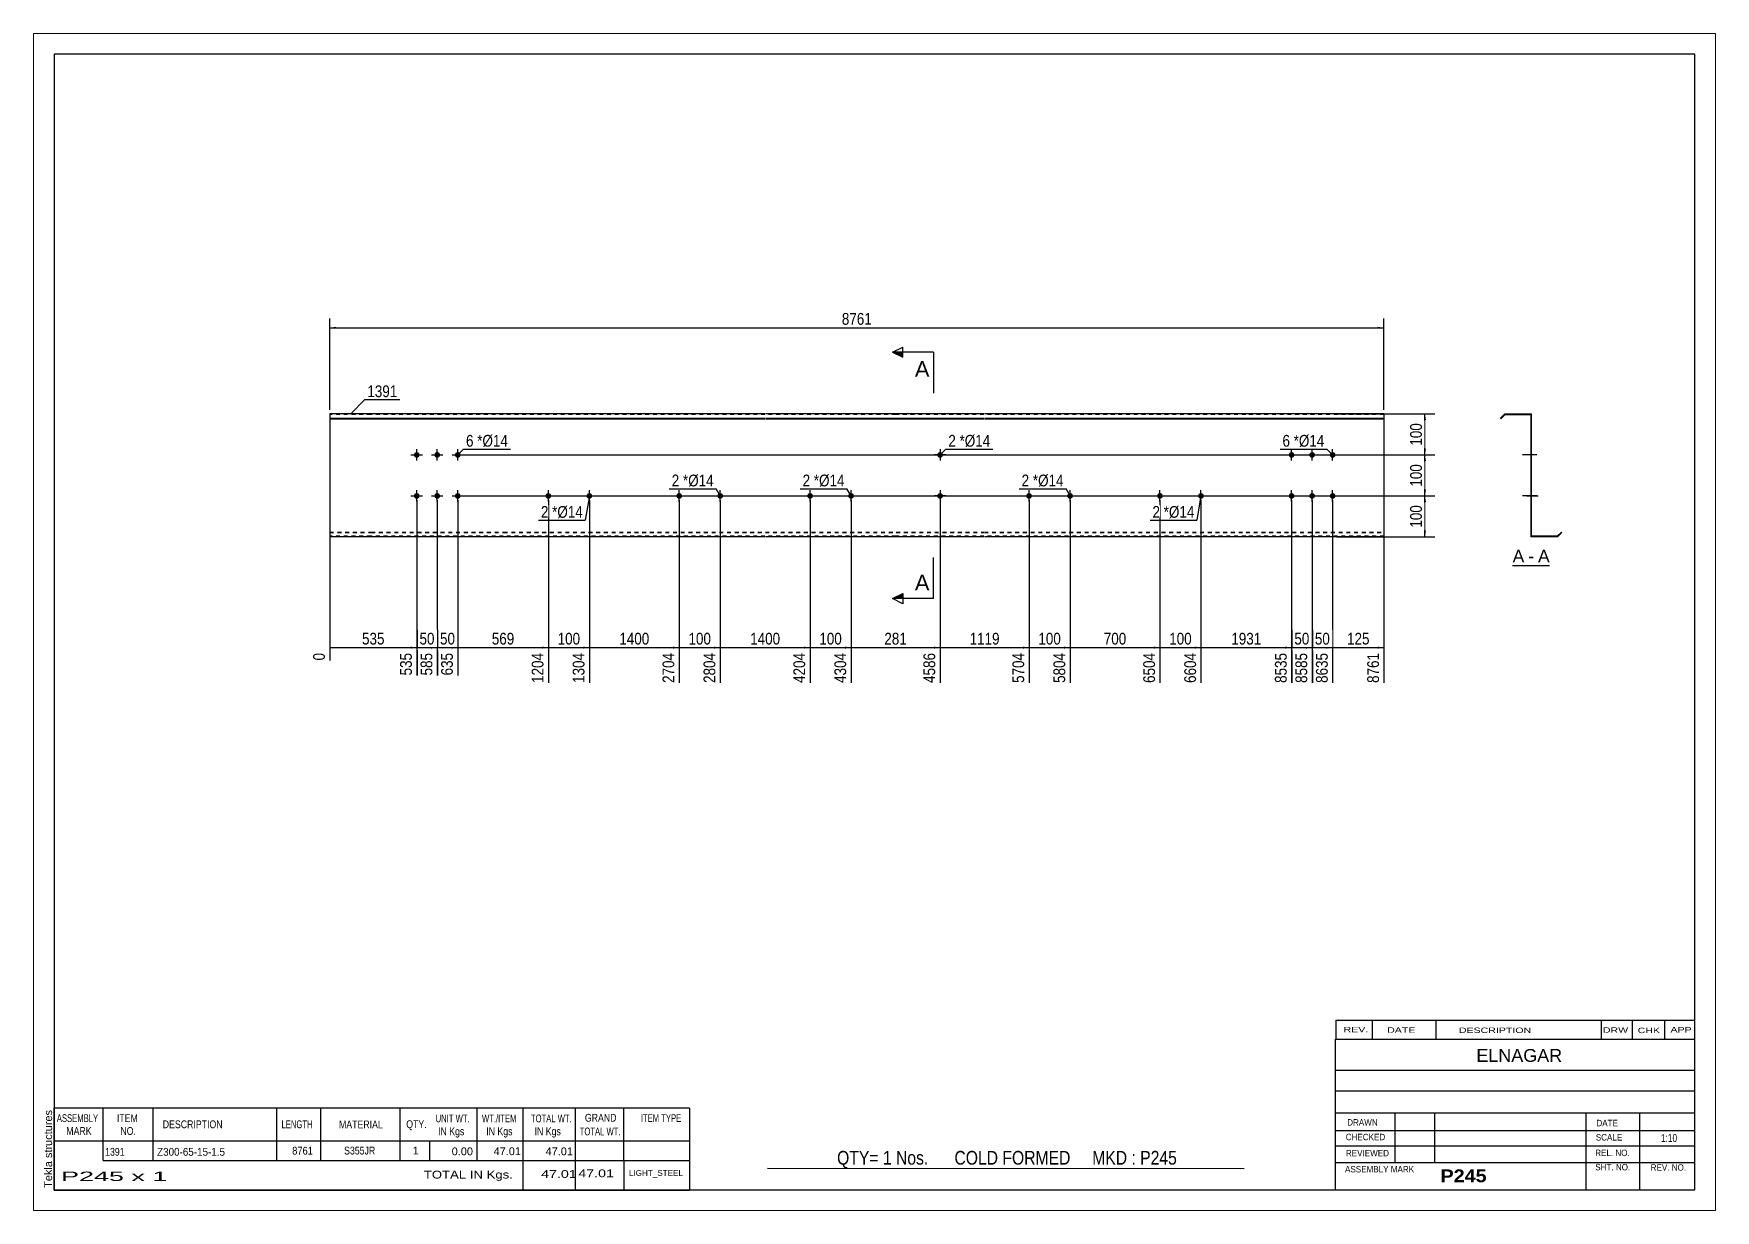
# Paper-space layout 'Layout1' of a CAD drawing. Header units: millimetres. Extents: x 0 to 410, y 0 to 287.
# The model-space entities are those that its viewports show. They can reach past a viewport. Long polylines and large blocks are cut down to what shows.
import ezdxf

# ---------------------------------------------------------------- set-up
doc = ezdxf.new("R2010")
doc.units = ezdxf.units.MM
doc.linetypes.add('DXK_LINE_DOT1', pattern=[1.8814, 0.9407, -0.9407])
doc.layers.add('Viewport layer', color=7, linetype='Continuous', plot=False)
doc.styles.add('Arial', font='ARIAL.TTF', dxfattribs={"height": 0.2})
doc.styles.add('Arial Bold', font='ARIALBD.TTF', dxfattribs={"height": 0.2})
doc.styles.add('Arial Narrow', font='ARIALN.TTF', dxfattribs={"height": 0.2})

# ---------------------------------------------------------------- blocks, each defined once
blk = doc.blocks.new('Unknown-629091626-1642')
at = {"color": 5, "linetype": 'Continuous'}
for p, q in [((332.8, 102.75), (-67.2, 102.75)), ((-67.2, 102.75), (-67.2, -174.25)), ((332.8, -174.25), (332.8, 102.75)), ((-67.2, -174.25), (332.8, -174.25))]:
    blk.add_line(p, q, dxfattribs=at)
at = {"color": 174, "linetype": 'Continuous', "style": 'Arial'}
blk.add_text('Tekla structures', height=1.9102, rotation=90, dxfattribs=at).set_placement((-67.7, -173.75))
blk = doc.blocks.new('Unknown-629091626-12 - 1232')
at = {"color": 7, "linetype": 'Continuous'}
blk.add_line((288.37, -21.95), (297.4, -21.95), dxfattribs=at)
at = {"color": 0, "linetype": 'Continuous'}
blk.add_wipeout([(291.21, -21.2), (291.21, -18), (288.37, -18), (288.37, -21.2)], dxfattribs=at)
blk.add_wipeout([(293.6, -21.2), (293.6, -18), (292.17, -18), (292.17, -21.2)], dxfattribs=at)
at = {"color": 96, "linetype": 'Continuous', "style": 'Arial'}
blk.add_text('A', height=3.06, dxfattribs=at).set_placement((288.37, -21.2))
at = {"color": 0, "linetype": 'Continuous'}
blk.add_wipeout([(297.4, -21.2), (297.4, -18), (294.56, -18), (294.56, -21.2)], dxfattribs=at)
at = {"color": 96, "linetype": 'Continuous', "style": 'Arial'}
for s, p in [('-', (292.17, -21.2)), ('A', (294.56, -21.2))]:
    blk.add_text(s, height=3.06, dxfattribs=at).set_placement(p)
blk = doc.blocks.new('Bolt-629091626-1223 - 1203')
at = {"linetype": 'Continuous'}
for points in [[(20.5, 5, -1), (21.9, 5, -1)], [(25.5, 5, -1), (26.9, 5, -1)], [(30.5, 5, -1), (31.9, 5, -1)], [(20.5, -5, -1), (21.9, -5, -1)], [(25.5, -5, -1), (26.9, -5, -1)], [(30.5, -5, -1), (31.9, -5, -1)]]:
    blk.add_hatch(color=3, dxfattribs=at).paths.add_polyline_path(points)
at = {"color": 3, "linetype": 'Continuous'}
for p, q in [((19.8, 5), (22.6, 5)), ((21.2, 3.6), (21.2, 6.4)), ((24.8, 5), (27.6, 5)), ((26.2, 3.6), (26.2, 6.4)), ((29.8, 5), (32.6, 5)), ((31.2, 3.6), (31.2, 6.4)), ((21.2, -6.4), (21.2, -3.6)), ((26.2, -6.4), (26.2, -3.6)), ((31.2, -6.4), (31.2, -3.6)), ((19.8, -5), (22.6, -5)), ((24.8, -5), (27.6, -5)), ((29.8, -5), (32.6, -5))]:
    blk.add_line(p, q, dxfattribs=at)
blk = doc.blocks.new('Part-629091626-1218 - 1203')
at = {"color": 2, "linetype": 'Continuous'}
for p, q in [((0, 15), (0, -15)), ((10, 15), (0, 15)), ((0, 13.94), (10, 13.94)), ((0, 13.83), (10, 13.83)), ((42.29, 15), (10.1, 15)), ((10.1, 13.94), (42.29, 13.94)), ((10.1, 13.83), (42.29, 13.83)), ((74.19, 15), (42.39, 15)), ((42.39, 13.94), (74.19, 13.94)), ((42.39, 13.83), (74.19, 13.83)), ((106.09, 15), (74.29, 15)), ((74.29, 13.94), (106.09, 13.94)), ((74.29, 13.83), (106.09, 13.83)), ((137.99, 15), (106.19, 15)), ((106.19, 13.94), (137.99, 13.94)), ((106.19, 13.83), (137.99, 13.83)), ((159.49, 15), (138.09, 15)), ((138.09, 13.94), (159.49, 13.94)), ((138.09, 13.83), (159.49, 13.83)), ((191.39, 15), (159.59, 15)), ((159.59, 13.94), (191.39, 13.94)), ((159.59, 13.83), (191.39, 13.83)), ((223.29, 15), (191.49, 15)), ((191.49, 13.94), (223.29, 13.94)), ((191.49, 13.83), (223.29, 13.83)), ((256.99, 15), (223.39, 15)), ((223.39, 13.94), (256.99, 13.94)), ((223.39, 13.83), (256.99, 13.83)), ((256.99, 15), (256.99, -15)), ((10, -15), (0, -15)), ((42.29, -15), (10.1, -15)), ((74.19, -15), (42.39, -15)), ((106.09, -15), (74.29, -15)), ((137.99, -15), (106.19, -15)), ((159.49, -15), (138.09, -15)), ((191.39, -15), (159.59, -15)), ((223.29, -15), (191.49, -15)), ((256.99, -15), (223.39, -15))]:
    blk.add_line(p, q, dxfattribs=at)
at = {"color": 7, "linetype": 'DXK_LINE_DOT1'}
for p, q in [((10, 14.85), (0, 14.85)), ((42.29, 14.85), (10.1, 14.85)), ((74.19, 14.85), (42.39, 14.85)), ((106.09, 14.85), (74.29, 14.85)), ((137.99, 14.85), (106.19, 14.85)), ((159.49, 14.85), (138.09, 14.85)), ((191.39, 14.85), (159.59, 14.85)), ((223.29, 14.85), (191.49, 14.85)), ((256.99, 14.85), (223.39, 14.85)), ((0, -13.83), (10, -13.83)), ((0, -13.94), (10, -13.94)), ((10, -14.85), (0, -14.85)), ((10.1, -13.83), (42.29, -13.83)), ((10.1, -13.94), (42.29, -13.94)), ((42.29, -14.85), (10.1, -14.85)), ((42.39, -13.83), (74.19, -13.83)), ((42.39, -13.94), (74.19, -13.94)), ((74.19, -14.85), (42.39, -14.85)), ((74.29, -13.83), (106.09, -13.83)), ((74.29, -13.94), (106.09, -13.94)), ((106.09, -14.85), (74.29, -14.85)), ((106.19, -13.83), (137.99, -13.83)), ((106.19, -13.94), (137.99, -13.94)), ((137.99, -14.85), (106.19, -14.85)), ((138.09, -13.83), (159.49, -13.83)), ((138.09, -13.94), (159.49, -13.94)), ((159.49, -14.85), (138.09, -14.85)), ((159.59, -13.83), (191.39, -13.83)), ((159.59, -13.94), (191.39, -13.94)), ((191.39, -14.85), (159.59, -14.85)), ((191.49, -13.83), (223.29, -13.83)), ((191.49, -13.94), (223.29, -13.94)), ((223.29, -14.85), (191.49, -14.85)), ((223.39, -13.83), (256.99, -13.83)), ((223.39, -13.94), (256.99, -13.94)), ((256.99, -14.85), (223.39, -14.85))]:
    blk.add_line(p, q, dxfattribs=at)
blk = doc.blocks.new('Bolt-629091626-1219 - 1203')
at = {"linetype": 'Continuous'}
for points in [[(202.39, -4.3, -1), (202.39, -5.7, -1)], [(212.39, -4.3, -1), (212.39, -5.7, -1)]]:
    blk.add_hatch(color=3, dxfattribs=at).paths.add_polyline_path(points)
at = {"color": 3, "linetype": 'Continuous'}
for p, q in [((202.39, -6.4), (202.39, -3.6)), ((212.39, -6.4), (212.39, -3.6)), ((200.99, -5), (203.79, -5)), ((210.99, -5), (213.79, -5))]:
    blk.add_line(p, q, dxfattribs=at)
blk = doc.blocks.new('Bolt-629091626-1220 - 1203')
at = {"linetype": 'Continuous'}
for points in [[(117.09, -4.3, -1), (117.09, -5.7, -1)], [(127.09, -4.3, -1), (127.09, -5.7, -1)]]:
    blk.add_hatch(color=3, dxfattribs=at).paths.add_polyline_path(points)
at = {"color": 3, "linetype": 'Continuous'}
for p, q in [((117.09, -6.4), (117.09, -3.6)), ((127.09, -6.4), (127.09, -3.6)), ((115.69, -5), (118.49, -5)), ((125.69, -5), (128.49, -5))]:
    blk.add_line(p, q, dxfattribs=at)
blk = doc.blocks.new('Bolt-629091626-1221 - 1203')
at = {"linetype": 'Continuous'}
for points in [[(85.19, -4.3, -1), (85.19, -5.7, -1)], [(95.19, -4.3, -1), (95.19, -5.7, -1)]]:
    blk.add_hatch(color=3, dxfattribs=at).paths.add_polyline_path(points)
at = {"color": 3, "linetype": 'Continuous'}
for p, q in [((85.19, -6.4), (85.19, -3.6)), ((95.19, -6.4), (95.19, -3.6)), ((83.79, -5), (86.59, -5)), ((93.79, -5), (96.59, -5))]:
    blk.add_line(p, q, dxfattribs=at)
blk = doc.blocks.new('Bolt-629091626-1222 - 1203')
at = {"linetype": 'Continuous'}
for points in [[(53.29, -4.3, -1), (53.29, -5.7, -1)], [(63.29, -4.3, -1), (63.29, -5.7, -1)]]:
    blk.add_hatch(color=3, dxfattribs=at).paths.add_polyline_path(points)
at = {"color": 3, "linetype": 'Continuous'}
for p, q in [((53.29, -6.4), (53.29, -3.6)), ((63.29, -6.4), (63.29, -3.6)), ((51.89, -5), (54.69, -5)), ((61.89, -5), (64.69, -5))]:
    blk.add_line(p, q, dxfattribs=at)
blk = doc.blocks.new('Bolt-629091626-1224 - 1203')
at = {"linetype": 'Continuous'}
for points in [[(233.79, 5, -1), (235.19, 5, -1)], [(238.79, 5, -1), (240.19, 5, -1)], [(243.79, 5, -1), (245.19, 5, -1)], [(233.79, -5, -1), (235.19, -5, -1)], [(238.79, -5, -1), (240.19, -5, -1)], [(243.79, -5, -1), (245.19, -5, -1)]]:
    blk.add_hatch(color=3, dxfattribs=at).paths.add_polyline_path(points)
at = {"color": 3, "linetype": 'Continuous'}
for p, q in [((233.09, 5), (235.89, 5)), ((234.49, 3.6), (234.49, 6.4)), ((238.09, 5), (240.89, 5)), ((239.49, 3.6), (239.49, 6.4)), ((243.09, 5), (245.89, 5)), ((244.49, 3.6), (244.49, 6.4)), ((234.49, -6.4), (234.49, -3.6)), ((239.49, -6.4), (239.49, -3.6)), ((244.49, -6.4), (244.49, -3.6)), ((233.09, -5), (235.89, -5)), ((238.09, -5), (240.89, -5)), ((243.09, -5), (245.89, -5))]:
    blk.add_line(p, q, dxfattribs=at)
blk = doc.blocks.new('Bolt-629091626-1225 - 1203')
at = {"linetype": 'Continuous'}
for points in [[(149.49, 5, -1), (148.09, 5, -1)], [(149.49, -5, -1), (148.09, -5, -1)]]:
    blk.add_hatch(color=3, dxfattribs=at).paths.add_polyline_path(points)
at = {"color": 3, "linetype": 'Continuous'}
for p, q in [((150.19, 5), (147.39, 5)), ((148.79, 6.4), (148.79, 3.6)), ((148.79, -3.6), (148.79, -6.4)), ((150.19, -5), (147.39, -5))]:
    blk.add_line(p, q, dxfattribs=at)
blk = doc.blocks.new('Bolt-629091626-1226 - 1203')
at = {"linetype": 'Continuous'}
for points in [[(170.49, -4.3, -1), (170.49, -5.7, -1)], [(180.49, -4.3, -1), (180.49, -5.7, -1)]]:
    blk.add_hatch(color=3, dxfattribs=at).paths.add_polyline_path(points)
at = {"color": 3, "linetype": 'Continuous'}
for p, q in [((170.49, -6.4), (170.49, -3.6)), ((180.49, -6.4), (180.49, -3.6)), ((169.09, -5), (171.89, -5)), ((179.09, -5), (181.89, -5))]:
    blk.add_line(p, q, dxfattribs=at)
blk = doc.blocks.new('Bolt-629091626-1240 - 1232')
at = {"linetype": 'Continuous'}
for points in [[(292.81, 5.7), (292.81, 4.3), (292.96, 4.3), (292.96, 5.7)], [(292.81, 5.7), (292.81, 4.3), (292.96, 4.3), (292.96, 5.7)], [(292.81, 5.7), (292.81, 4.3), (292.96, 4.3), (292.96, 5.7)], [(292.81, -4.3), (292.81, -5.7), (292.96, -5.7), (292.96, -4.3)], [(292.81, -4.3), (292.81, -5.7), (292.96, -5.7), (292.96, -4.3)], [(292.81, -4.3), (292.81, -5.7), (292.96, -5.7), (292.96, -4.3)]]:
    blk.add_hatch(color=3, dxfattribs=at).paths.add_polyline_path(points)
at = {"color": 3, "linetype": 'Continuous'}
for p, q in [((294.26, 5), (290.96, 5)), ((294.26, 5), (290.96, 5)), ((294.26, 5), (290.96, 5)), ((292.96, 5.7), (292.81, 5.7)), ((292.96, 5.7), (292.81, 5.7)), ((292.96, 5.7), (292.81, 5.7)), ((292.96, 4.3), (292.81, 4.3)), ((292.96, 4.3), (292.81, 4.3)), ((292.96, 4.3), (292.81, 4.3)), ((294.26, -5), (290.96, -5)), ((294.26, -5), (290.96, -5)), ((294.26, -5), (290.96, -5)), ((292.96, -4.3), (292.81, -4.3)), ((292.96, -4.3), (292.81, -4.3)), ((292.96, -4.3), (292.81, -4.3)), ((292.96, -5.7), (292.81, -5.7)), ((292.96, -5.7), (292.81, -5.7)), ((292.96, -5.7), (292.81, -5.7))]:
    blk.add_line(p, q, dxfattribs=at)
blk = doc.blocks.new('Part-629091626-1234 - 1232')
at = {"color": 2, "linetype": 'Continuous'}
for p, q in [((286.46, 15), (285.4, 13.94)), ((285.4, 13.94), (285.51, 13.83)), ((286.52, 14.85), (285.51, 13.83)), ((286.46, 15), (292.96, 15)), ((286.52, 14.85), (292.81, 14.85)), ((292.81, 14.85), (292.81, -15)), ((292.96, -14.85), (292.96, 15)), ((299.31, -15), (292.81, -15)), ((299.25, -14.85), (292.96, -14.85)), ((299.25, -14.85), (300.27, -13.83)), ((299.31, -15), (300.37, -13.94)), ((300.37, -13.94), (300.27, -13.83))]:
    blk.add_line(p, q, dxfattribs=at)
blk = doc.blocks.new('Bolt-629091626-1235 - 1232')
at = {"linetype": 'Continuous'}
blk.add_hatch(color=3, dxfattribs=at).paths.add_polyline_path([(292.96, -5.7), (292.96, -4.3), (292.81, -4.3), (292.81, -5.7)])
blk.add_hatch(color=3, dxfattribs=at).paths.add_polyline_path([(292.96, -5.7), (292.96, -4.3), (292.81, -4.3), (292.81, -5.7)])
at = {"color": 3, "linetype": 'Continuous'}
for p, q in [((291.86, -5), (294.61, -5)), ((291.86, -5), (294.61, -5)), ((292.81, -4.3), (292.96, -4.3)), ((292.81, -4.3), (292.96, -4.3)), ((292.81, -5.7), (292.96, -5.7)), ((292.81, -5.7), (292.96, -5.7))]:
    blk.add_line(p, q, dxfattribs=at)
blk = doc.blocks.new('Bolt-629091626-1236 - 1232')
at = {"linetype": 'Continuous'}
blk.add_hatch(color=3, dxfattribs=at).paths.add_polyline_path([(292.96, -5.7), (292.96, -4.3), (292.81, -4.3), (292.81, -5.7)])
blk.add_hatch(color=3, dxfattribs=at).paths.add_polyline_path([(292.96, -5.7), (292.96, -4.3), (292.81, -4.3), (292.81, -5.7)])
at = {"color": 3, "linetype": 'Continuous'}
for p, q in [((291.86, -5), (294.61, -5)), ((291.86, -5), (294.61, -5)), ((292.81, -4.3), (292.96, -4.3)), ((292.81, -4.3), (292.96, -4.3)), ((292.81, -5.7), (292.96, -5.7)), ((292.81, -5.7), (292.96, -5.7))]:
    blk.add_line(p, q, dxfattribs=at)
blk = doc.blocks.new('Bolt-629091626-1237 - 1232')
at = {"linetype": 'Continuous'}
blk.add_hatch(color=3, dxfattribs=at).paths.add_polyline_path([(292.96, -5.7), (292.96, -4.3), (292.81, -4.3), (292.81, -5.7)])
blk.add_hatch(color=3, dxfattribs=at).paths.add_polyline_path([(292.96, -5.7), (292.96, -4.3), (292.81, -4.3), (292.81, -5.7)])
at = {"color": 3, "linetype": 'Continuous'}
for p, q in [((291.86, -5), (294.61, -5)), ((291.86, -5), (294.61, -5)), ((292.81, -4.3), (292.96, -4.3)), ((292.81, -4.3), (292.96, -4.3)), ((292.81, -5.7), (292.96, -5.7)), ((292.81, -5.7), (292.96, -5.7))]:
    blk.add_line(p, q, dxfattribs=at)
blk = doc.blocks.new('Bolt-629091626-1238 - 1232')
at = {"linetype": 'Continuous'}
blk.add_hatch(color=3, dxfattribs=at).paths.add_polyline_path([(292.96, -5.7), (292.96, -4.3), (292.81, -4.3), (292.81, -5.7)])
blk.add_hatch(color=3, dxfattribs=at).paths.add_polyline_path([(292.96, -5.7), (292.96, -4.3), (292.81, -4.3), (292.81, -5.7)])
at = {"color": 3, "linetype": 'Continuous'}
for p, q in [((291.86, -5), (294.61, -5)), ((291.86, -5), (294.61, -5)), ((292.81, -4.3), (292.96, -4.3)), ((292.81, -4.3), (292.96, -4.3)), ((292.81, -5.7), (292.96, -5.7)), ((292.81, -5.7), (292.96, -5.7))]:
    blk.add_line(p, q, dxfattribs=at)
blk = doc.blocks.new('Bolt-629091626-1239 - 1232')
at = {"linetype": 'Continuous'}
for points in [[(292.81, 5.7), (292.81, 4.3), (292.96, 4.3), (292.96, 5.7)], [(292.81, 5.7), (292.81, 4.3), (292.96, 4.3), (292.96, 5.7)], [(292.81, 5.7), (292.81, 4.3), (292.96, 4.3), (292.96, 5.7)], [(292.81, -4.3), (292.81, -5.7), (292.96, -5.7), (292.96, -4.3)], [(292.81, -4.3), (292.81, -5.7), (292.96, -5.7), (292.96, -4.3)], [(292.81, -4.3), (292.81, -5.7), (292.96, -5.7), (292.96, -4.3)]]:
    blk.add_hatch(color=3, dxfattribs=at).paths.add_polyline_path(points)
at = {"color": 3, "linetype": 'Continuous'}
for p, q in [((294.26, 5), (290.96, 5)), ((294.26, 5), (290.96, 5)), ((294.26, 5), (290.96, 5)), ((292.96, 5.7), (292.81, 5.7)), ((292.96, 5.7), (292.81, 5.7)), ((292.96, 5.7), (292.81, 5.7)), ((292.96, 4.3), (292.81, 4.3)), ((292.96, 4.3), (292.81, 4.3)), ((292.96, 4.3), (292.81, 4.3)), ((294.26, -5), (290.96, -5)), ((294.26, -5), (290.96, -5)), ((294.26, -5), (290.96, -5)), ((292.96, -4.3), (292.81, -4.3)), ((292.96, -4.3), (292.81, -4.3)), ((292.96, -4.3), (292.81, -4.3)), ((292.96, -5.7), (292.81, -5.7)), ((292.96, -5.7), (292.81, -5.7)), ((292.96, -5.7), (292.81, -5.7))]:
    blk.add_line(p, q, dxfattribs=at)
blk = doc.blocks.new('Bolt-629091626-1241 - 1232')
at = {"linetype": 'Continuous'}
for points in [[(292.96, 4.3), (292.96, 5.7), (292.81, 5.7), (292.81, 4.3)], [(292.96, -5.7), (292.96, -4.3), (292.81, -4.3), (292.81, -5.7)]]:
    blk.add_hatch(color=3, dxfattribs=at).paths.add_polyline_path(points)
at = {"color": 3, "linetype": 'Continuous'}
for p, q in [((292.96, 5), (290.81, 5)), ((292.96, 5.7), (292.81, 5.7)), ((292.96, 4.3), (292.81, 4.3)), ((292.96, -5), (290.81, -5)), ((292.96, -4.3), (292.81, -4.3)), ((292.96, -5.7), (292.81, -5.7))]:
    blk.add_line(p, q, dxfattribs=at)
blk = doc.blocks.new('Bolt-629091626-1242 - 1232')
at = {"linetype": 'Continuous'}
blk.add_hatch(color=3, dxfattribs=at).paths.add_polyline_path([(292.96, -5.7), (292.96, -4.3), (292.81, -4.3), (292.81, -5.7)])
blk.add_hatch(color=3, dxfattribs=at).paths.add_polyline_path([(292.96, -5.7), (292.96, -4.3), (292.81, -4.3), (292.81, -5.7)])
at = {"color": 3, "linetype": 'Continuous'}
for p, q in [((291.86, -5), (294.61, -5)), ((291.86, -5), (294.61, -5)), ((292.81, -4.3), (292.96, -4.3)), ((292.81, -4.3), (292.96, -4.3)), ((292.81, -5.7), (292.96, -5.7)), ((292.81, -5.7), (292.96, -5.7))]:
    blk.add_line(p, q, dxfattribs=at)
blk = doc.blocks.new('StraightDimension-629091626-1263 - 1203')
at = {"linetype": 'Continuous'}
blk.add_hatch(color=7, dxfattribs=at).paths.add_polyline_path([(178.99, -41.75), (180.49, -42), (178.99, -42.25)])
at = {"color": 7, "linetype": 'Continuous'}
for p, q in [((170.49, -6), (170.49, -50.61)), ((180.49, -6), (180.49, -50.61)), ((170.49, -42), (180.49, -42))]:
    blk.add_line(p, q, dxfattribs=at)
at = {"color": 0}
blk.add_wipeout([(178.84, -41.85), (178.84, -37.65), (172.15, -37.65), (172.15, -41.85)], dxfattribs=at)
at = {"color": 0, "linetype": 'Continuous'}
blk.add_wipeout([(179.89, -42.7), (175.69, -42.7), (175.69, -51.21), (179.89, -51.21)], dxfattribs=at)
at = {"color": 3, "style": 'Arial Narrow'}
blk.add_text('100', height=2.863, dxfattribs=at).set_placement((172.75, -41.25))
at = {"color": 3, "linetype": 'Continuous', "style": 'Arial Narrow'}
blk.add_text('5804', height=2.863, rotation=90.0002, dxfattribs=at).set_placement((179.29, -50.61))
blk = doc.blocks.new('StraightDimension-629091626-1257 - 1203')
at = {"linetype": 'Continuous'}
blk.add_hatch(color=7, dxfattribs=at).paths.add_polyline_path([(255.49, -41.75), (256.99, -42), (255.49, -42.25)])
at = {"color": 7, "linetype": 'Continuous'}
for p, q in [((244.49, -6), (244.49, -50.61)), ((256.99, -6), (256.99, -50.61)), ((244.49, -42), (256.99, -42))]:
    blk.add_line(p, q, dxfattribs=at)
at = {"color": 0}
blk.add_wipeout([(254.08, -41.85), (254.08, -37.65), (247.4, -37.65), (247.4, -41.85)], dxfattribs=at)
at = {"color": 0, "linetype": 'Continuous'}
blk.add_wipeout([(256.39, -42.7), (252.19, -42.7), (252.19, -51.21), (256.39, -51.21)], dxfattribs=at)
at = {"color": 3, "style": 'Arial Narrow'}
blk.add_text('125', height=2.863, dxfattribs=at).set_placement((248, -41.25))
at = {"color": 3, "linetype": 'Continuous', "style": 'Arial Narrow'}
blk.add_text('8761', height=2.863, rotation=90.0002, dxfattribs=at).set_placement((255.79, -50.61))
blk = doc.blocks.new('StraightDimension-629091626-1258 - 1203')
at = {"linetype": 'Continuous'}
blk.add_hatch(color=7, dxfattribs=at).paths.add_polyline_path([(242.99, -41.75), (244.49, -42), (242.99, -42.25)])
at = {"color": 7, "linetype": 'Continuous'}
for p, q in [((239.49, -6), (239.49, -50.61)), ((244.49, -6), (244.49, -50.61)), ((239.49, -42), (244.49, -42))]:
    blk.add_line(p, q, dxfattribs=at)
at = {"color": 0}
blk.add_wipeout([(244.42, -41.85), (244.42, -37.65), (239.56, -37.65), (239.56, -41.85)], dxfattribs=at)
at = {"color": 0, "linetype": 'Continuous'}
blk.add_wipeout([(243.89, -42.7), (239.69, -42.7), (239.69, -51.21), (243.89, -51.21)], dxfattribs=at)
at = {"color": 3, "style": 'Arial Narrow'}
blk.add_text('50', height=2.863, dxfattribs=at).set_placement((240.16, -41.25))
at = {"color": 3, "linetype": 'Continuous', "style": 'Arial Narrow'}
blk.add_text('8635', height=2.863, rotation=90.0002, dxfattribs=at).set_placement((243.29, -50.61))
blk = doc.blocks.new('StraightDimension-629091626-1259 - 1203')
at = {"linetype": 'Continuous'}
blk.add_hatch(color=7, dxfattribs=at).paths.add_polyline_path([(237.99, -41.75), (239.49, -42), (237.99, -42.25)])
at = {"color": 7, "linetype": 'Continuous'}
for p, q in [((234.49, -6), (234.49, -50.61)), ((239.49, -6), (239.49, -50.61)), ((234.49, -42), (239.49, -42))]:
    blk.add_line(p, q, dxfattribs=at)
at = {"color": 0}
blk.add_wipeout([(239.42, -41.85), (239.42, -37.65), (234.56, -37.65), (234.56, -41.85)], dxfattribs=at)
at = {"color": 0, "linetype": 'Continuous'}
blk.add_wipeout([(238.89, -42.7), (234.69, -42.7), (234.69, -51.21), (238.89, -51.21)], dxfattribs=at)
at = {"color": 3, "style": 'Arial Narrow'}
blk.add_text('50', height=2.863, dxfattribs=at).set_placement((235.16, -41.25))
at = {"color": 3, "linetype": 'Continuous', "style": 'Arial Narrow'}
blk.add_text('8585', height=2.863, rotation=90.0002, dxfattribs=at).set_placement((238.29, -50.61))
blk = doc.blocks.new('StraightDimension-629091626-1260 - 1203')
at = {"linetype": 'Continuous'}
blk.add_hatch(color=7, dxfattribs=at).paths.add_polyline_path([(232.99, -41.75), (234.49, -42), (232.99, -42.25)])
at = {"color": 7, "linetype": 'Continuous'}
for p, q in [((212.39, -6), (212.39, -50.61)), ((234.49, -6), (234.49, -50.61)), ((212.39, -42), (234.49, -42))]:
    blk.add_line(p, q, dxfattribs=at)
at = {"color": 0}
blk.add_wipeout([(227.7, -41.85), (227.7, -37.65), (219.19, -37.65), (219.19, -41.85)], dxfattribs=at)
at = {"color": 3, "style": 'Arial Narrow'}
blk.add_text('1931', height=2.863, dxfattribs=at).set_placement((219.79, -41.25))
at = {"color": 0, "linetype": 'Continuous'}
blk.add_wipeout([(233.89, -42.7), (229.69, -42.7), (229.69, -51.21), (233.89, -51.21)], dxfattribs=at)
at = {"color": 3, "linetype": 'Continuous', "style": 'Arial Narrow'}
blk.add_text('8535', height=2.863, rotation=90.0002, dxfattribs=at).set_placement((233.29, -50.61))
blk = doc.blocks.new('StraightDimension-629091626-1261 - 1203')
at = {"linetype": 'Continuous'}
blk.add_hatch(color=7, dxfattribs=at).paths.add_polyline_path([(210.89, -41.75), (212.39, -42), (210.89, -42.25)])
at = {"color": 7, "linetype": 'Continuous'}
for p, q in [((202.39, -6), (202.39, -50.61)), ((212.39, -6), (212.39, -50.61)), ((202.39, -42), (212.39, -42))]:
    blk.add_line(p, q, dxfattribs=at)
at = {"color": 0}
blk.add_wipeout([(210.74, -41.85), (210.74, -37.65), (204.05, -37.65), (204.05, -41.85)], dxfattribs=at)
at = {"color": 0, "linetype": 'Continuous'}
blk.add_wipeout([(211.79, -42.7), (207.59, -42.7), (207.59, -51.21), (211.79, -51.21)], dxfattribs=at)
at = {"color": 3, "style": 'Arial Narrow'}
blk.add_text('100', height=2.863, dxfattribs=at).set_placement((204.65, -41.25))
at = {"color": 3, "linetype": 'Continuous', "style": 'Arial Narrow'}
blk.add_text('6604', height=2.863, rotation=90.0002, dxfattribs=at).set_placement((211.19, -50.61))
blk = doc.blocks.new('StraightDimension-629091626-1262 - 1203')
at = {"linetype": 'Continuous'}
blk.add_hatch(color=7, dxfattribs=at).paths.add_polyline_path([(200.89, -41.75), (202.39, -42), (200.89, -42.25)])
at = {"color": 7, "linetype": 'Continuous'}
for p, q in [((180.49, -6), (180.49, -50.61)), ((202.39, -6), (202.39, -50.61)), ((180.49, -42), (202.39, -42))]:
    blk.add_line(p, q, dxfattribs=at)
at = {"color": 0}
blk.add_wipeout([(194.79, -41.85), (194.79, -37.65), (188.1, -37.65), (188.1, -41.85)], dxfattribs=at)
at = {"color": 0, "linetype": 'Continuous'}
blk.add_wipeout([(201.79, -42.7), (197.59, -42.7), (197.59, -51.21), (201.79, -51.21)], dxfattribs=at)
at = {"color": 3, "style": 'Arial Narrow'}
blk.add_text('700', height=2.863, dxfattribs=at).set_placement((188.7, -41.25))
at = {"color": 3, "linetype": 'Continuous', "style": 'Arial Narrow'}
blk.add_text('6504', height=2.863, rotation=90.0002, dxfattribs=at).set_placement((201.19, -50.61))
blk = doc.blocks.new('StraightDimension-629091626-1264 - 1203')
at = {"linetype": 'Continuous'}
blk.add_hatch(color=7, dxfattribs=at).paths.add_polyline_path([(168.99, -41.75), (170.49, -42), (168.99, -42.25)])
at = {"color": 7, "linetype": 'Continuous'}
for p, q in [((148.79, -6), (148.79, -50.61)), ((170.49, -6), (170.49, -50.61)), ((148.79, -42), (170.49, -42))]:
    blk.add_line(p, q, dxfattribs=at)
at = {"color": 0}
blk.add_wipeout([(163.9, -41.85), (163.9, -37.65), (155.39, -37.65), (155.39, -41.85)], dxfattribs=at)
at = {"color": 3, "style": 'Arial Narrow'}
blk.add_text('1119', height=2.863, dxfattribs=at).set_placement((155.99, -41.25))
at = {"color": 0, "linetype": 'Continuous'}
blk.add_wipeout([(169.89, -42.7), (165.69, -42.7), (165.69, -51.21), (169.89, -51.21)], dxfattribs=at)
at = {"color": 3, "linetype": 'Continuous', "style": 'Arial Narrow'}
blk.add_text('5704', height=2.863, rotation=90.0002, dxfattribs=at).set_placement((169.29, -50.61))
blk = doc.blocks.new('StraightDimension-629091626-1265 - 1203')
at = {"linetype": 'Continuous'}
blk.add_hatch(color=7, dxfattribs=at).paths.add_polyline_path([(147.29, -41.75), (148.79, -42), (147.29, -42.25)])
at = {"color": 7, "linetype": 'Continuous'}
for p, q in [((127.09, -6), (127.09, -50.61)), ((148.79, -6), (148.79, -50.61)), ((127.09, -42), (148.79, -42))]:
    blk.add_line(p, q, dxfattribs=at)
at = {"color": 0}
blk.add_wipeout([(141.29, -41.85), (141.29, -37.65), (134.6, -37.65), (134.6, -41.85)], dxfattribs=at)
at = {"color": 0, "linetype": 'Continuous'}
blk.add_wipeout([(148.19, -42.7), (143.99, -42.7), (143.99, -51.21), (148.19, -51.21)], dxfattribs=at)
at = {"color": 3, "style": 'Arial Narrow'}
blk.add_text('281', height=2.863, dxfattribs=at).set_placement((135.2, -41.25))
at = {"color": 3, "linetype": 'Continuous', "style": 'Arial Narrow'}
blk.add_text('4586', height=2.863, rotation=90.0002, dxfattribs=at).set_placement((147.59, -50.61))
blk = doc.blocks.new('StraightDimension-629091626-1266 - 1203')
at = {"linetype": 'Continuous'}
blk.add_hatch(color=7, dxfattribs=at).paths.add_polyline_path([(125.59, -41.75), (127.09, -42), (125.59, -42.25)])
at = {"color": 7, "linetype": 'Continuous'}
for p, q in [((117.09, -6), (117.09, -50.61)), ((127.09, -6), (127.09, -50.61)), ((117.09, -42), (127.09, -42))]:
    blk.add_line(p, q, dxfattribs=at)
at = {"color": 0}
blk.add_wipeout([(125.44, -41.85), (125.44, -37.65), (118.75, -37.65), (118.75, -41.85)], dxfattribs=at)
at = {"color": 0, "linetype": 'Continuous'}
blk.add_wipeout([(126.49, -42.7), (122.29, -42.7), (122.29, -51.21), (126.49, -51.21)], dxfattribs=at)
at = {"color": 3, "style": 'Arial Narrow'}
blk.add_text('100', height=2.863, dxfattribs=at).set_placement((119.35, -41.25))
at = {"color": 3, "linetype": 'Continuous', "style": 'Arial Narrow'}
blk.add_text('4304', height=2.863, rotation=90.0002, dxfattribs=at).set_placement((125.89, -50.61))
blk = doc.blocks.new('StraightDimension-629091626-1332 - 1203')
at = {"linetype": 'Continuous'}
for points in [[(266.75, -6.5), (267, -5), (267.25, -6.5)], [(267.25, -13.5), (267, -15), (266.75, -13.5)]]:
    blk.add_hatch(color=7, dxfattribs=at).paths.add_polyline_path(points)
at = {"color": 7, "linetype": 'Continuous'}
for p, q in [((32.2, -5), (269.4, -5)), ((267, -15), (267, -5)), ((245.49, -15), (269.4, -15))]:
    blk.add_line(p, q, dxfattribs=at)
at = {"color": 0}
blk.add_wipeout([(266.85, -6.66), (262.65, -6.66), (262.65, -13.34), (266.85, -13.34)], dxfattribs=at)
at = {"color": 3, "style": 'Arial Narrow'}
blk.add_text('100', height=2.863, rotation=90.0002, dxfattribs=at).set_placement((266.25, -12.74))
blk = doc.blocks.new('StraightDimension-629091626-1267 - 1203')
at = {"linetype": 'Continuous'}
blk.add_hatch(color=7, dxfattribs=at).paths.add_polyline_path([(115.59, -41.75), (117.09, -42), (115.59, -42.25)])
at = {"color": 7, "linetype": 'Continuous'}
for p, q in [((95.19, -6), (95.19, -50.61)), ((117.09, -6), (117.09, -50.61)), ((95.19, -42), (117.09, -42))]:
    blk.add_line(p, q, dxfattribs=at)
at = {"color": 0}
blk.add_wipeout([(110.4, -41.85), (110.4, -37.65), (101.89, -37.65), (101.89, -41.85)], dxfattribs=at)
at = {"color": 3, "style": 'Arial Narrow'}
blk.add_text('1400', height=2.863, dxfattribs=at).set_placement((102.49, -41.25))
at = {"color": 0, "linetype": 'Continuous'}
blk.add_wipeout([(116.49, -42.7), (112.29, -42.7), (112.29, -51.21), (116.49, -51.21)], dxfattribs=at)
at = {"color": 3, "linetype": 'Continuous', "style": 'Arial Narrow'}
blk.add_text('4204', height=2.863, rotation=90.0002, dxfattribs=at).set_placement((115.89, -50.61))
blk = doc.blocks.new('StraightDimension-629091626-1331 - 1203')
at = {"linetype": 'Continuous'}
for points in [[(266.75, 3.5), (267, 5), (267.25, 3.5)], [(267.25, -3.5), (267, -5), (266.75, -3.5)]]:
    blk.add_hatch(color=7, dxfattribs=at).paths.add_polyline_path(points)
at = {"color": 7, "linetype": 'Continuous'}
for p, q in [((32.2, 5), (269.4, 5)), ((267, -5), (267, 5)), ((32.2, -5), (269.4, -5))]:
    blk.add_line(p, q, dxfattribs=at)
at = {"color": 0}
blk.add_wipeout([(266.85, 3.34), (262.65, 3.34), (262.65, -3.34), (266.85, -3.34)], dxfattribs=at)
at = {"color": 3, "style": 'Arial Narrow'}
blk.add_text('100', height=2.863, rotation=90.0002, dxfattribs=at).set_placement((266.25, -2.74))
blk = doc.blocks.new('StraightDimension-629091626-1268 - 1203')
at = {"linetype": 'Continuous'}
blk.add_hatch(color=7, dxfattribs=at).paths.add_polyline_path([(93.69, -41.75), (95.19, -42), (93.69, -42.25)])
at = {"color": 7, "linetype": 'Continuous'}
for p, q in [((85.19, -6), (85.19, -50.61)), ((95.19, -6), (95.19, -50.61)), ((85.19, -42), (95.19, -42))]:
    blk.add_line(p, q, dxfattribs=at)
at = {"color": 0}
blk.add_wipeout([(93.54, -41.85), (93.54, -37.65), (86.85, -37.65), (86.85, -41.85)], dxfattribs=at)
at = {"color": 0, "linetype": 'Continuous'}
blk.add_wipeout([(94.59, -42.7), (90.39, -42.7), (90.39, -51.21), (94.59, -51.21)], dxfattribs=at)
at = {"color": 3, "style": 'Arial Narrow'}
blk.add_text('100', height=2.863, dxfattribs=at).set_placement((87.45, -41.25))
at = {"color": 3, "linetype": 'Continuous', "style": 'Arial Narrow'}
blk.add_text('2804', height=2.863, rotation=90.0002, dxfattribs=at).set_placement((93.99, -50.61))
blk = doc.blocks.new('StraightDimension-629091626-1269 - 1203')
at = {"linetype": 'Continuous'}
blk.add_hatch(color=7, dxfattribs=at).paths.add_polyline_path([(83.69, -41.75), (85.19, -42), (83.69, -42.25)])
at = {"color": 7, "linetype": 'Continuous'}
for p, q in [((63.29, -6), (63.29, -50.61)), ((85.19, -6), (85.19, -50.61)), ((63.29, -42), (85.19, -42))]:
    blk.add_line(p, q, dxfattribs=at)
at = {"color": 0}
blk.add_wipeout([(78.5, -41.85), (78.5, -37.65), (69.99, -37.65), (69.99, -41.85)], dxfattribs=at)
at = {"color": 3, "style": 'Arial Narrow'}
blk.add_text('1400', height=2.863, dxfattribs=at).set_placement((70.59, -41.25))
at = {"color": 0, "linetype": 'Continuous'}
blk.add_wipeout([(84.59, -42.7), (80.39, -42.7), (80.39, -51.21), (84.59, -51.21)], dxfattribs=at)
at = {"color": 3, "linetype": 'Continuous', "style": 'Arial Narrow'}
blk.add_text('2704', height=2.863, rotation=90.0002, dxfattribs=at).set_placement((83.99, -50.61))
blk = doc.blocks.new('StraightDimension-629091626-1270 - 1203')
at = {"linetype": 'Continuous'}
blk.add_hatch(color=7, dxfattribs=at).paths.add_polyline_path([(61.79, -41.75), (63.29, -42), (61.79, -42.25)])
at = {"color": 7, "linetype": 'Continuous'}
for p, q in [((53.29, -6), (53.29, -50.61)), ((63.29, -6), (63.29, -50.61)), ((53.29, -42), (63.29, -42))]:
    blk.add_line(p, q, dxfattribs=at)
at = {"color": 0}
blk.add_wipeout([(61.64, -41.85), (61.64, -37.65), (54.95, -37.65), (54.95, -41.85)], dxfattribs=at)
at = {"color": 0, "linetype": 'Continuous'}
blk.add_wipeout([(62.69, -42.7), (58.49, -42.7), (58.49, -51.21), (62.69, -51.21)], dxfattribs=at)
at = {"color": 3, "style": 'Arial Narrow'}
blk.add_text('100', height=2.863, dxfattribs=at).set_placement((55.55, -41.25))
at = {"color": 3, "linetype": 'Continuous', "style": 'Arial Narrow'}
blk.add_text('1304', height=2.863, rotation=90.0002, dxfattribs=at).set_placement((62.09, -50.61))
blk = doc.blocks.new('StraightDimension-629091626-1271 - 1203')
at = {"linetype": 'Continuous'}
blk.add_hatch(color=7, dxfattribs=at).paths.add_polyline_path([(51.79, -41.75), (53.29, -42), (51.79, -42.25)])
at = {"color": 7, "linetype": 'Continuous'}
for p, q in [((31.2, -6), (31.2, -48.78)), ((53.29, -6), (53.29, -50.61)), ((31.2, -42), (53.29, -42))]:
    blk.add_line(p, q, dxfattribs=at)
at = {"color": 0}
blk.add_wipeout([(45.59, -41.85), (45.59, -37.65), (38.9, -37.65), (38.9, -41.85)], dxfattribs=at)
at = {"color": 0, "linetype": 'Continuous'}
blk.add_wipeout([(52.69, -42.7), (48.49, -42.7), (48.49, -51.21), (52.69, -51.21)], dxfattribs=at)
at = {"color": 3, "style": 'Arial Narrow'}
blk.add_text('569', height=2.863, dxfattribs=at).set_placement((39.5, -41.25))
at = {"color": 3, "linetype": 'Continuous', "style": 'Arial Narrow'}
blk.add_text('1204', height=2.863, rotation=90.0002, dxfattribs=at).set_placement((52.09, -50.61))
blk = doc.blocks.new('StraightDimension-629091626-1272 - 1203')
at = {"linetype": 'Continuous'}
blk.add_hatch(color=7, dxfattribs=at).paths.add_polyline_path([(29.7, -41.75), (31.2, -42), (29.7, -42.25)])
at = {"color": 7, "linetype": 'Continuous'}
for p, q in [((26.2, -6), (26.2, -48.78)), ((31.2, -6), (31.2, -48.78)), ((26.2, -42), (31.2, -42))]:
    blk.add_line(p, q, dxfattribs=at)
at = {"color": 0}
blk.add_wipeout([(31.13, -41.85), (31.13, -37.65), (26.27, -37.65), (26.27, -41.85)], dxfattribs=at)
at = {"color": 0, "linetype": 'Continuous'}
blk.add_wipeout([(30.6, -42.7), (26.4, -42.7), (26.4, -49.38), (30.6, -49.38)], dxfattribs=at)
at = {"color": 3, "style": 'Arial Narrow'}
blk.add_text('50', height=2.863, dxfattribs=at).set_placement((26.87, -41.25))
at = {"color": 3, "linetype": 'Continuous', "style": 'Arial Narrow'}
blk.add_text('635', height=2.863, rotation=90.0002, dxfattribs=at).set_placement((30, -48.78))
blk = doc.blocks.new('StraightDimension-629091626-1330 - 1203')
at = {"linetype": 'Continuous'}
for points in [[(266.75, 13.5), (267, 15), (267.25, 13.5)], [(267.25, 6.5), (267, 5), (266.75, 6.5)]]:
    blk.add_hatch(color=7, dxfattribs=at).paths.add_polyline_path(points)
at = {"color": 7, "linetype": 'Continuous'}
for p, q in [((245.49, 15), (269.4, 15)), ((267, 5), (267, 15)), ((32.2, 5), (269.4, 5))]:
    blk.add_line(p, q, dxfattribs=at)
at = {"color": 0}
blk.add_wipeout([(266.85, 13.34), (262.65, 13.34), (262.65, 6.66), (266.85, 6.66)], dxfattribs=at)
at = {"color": 3, "style": 'Arial Narrow'}
blk.add_text('100', height=2.863, rotation=90.0002, dxfattribs=at).set_placement((266.25, 7.26))
blk = doc.blocks.new('StraightDimension-629091626-1273 - 1203')
at = {"linetype": 'Continuous'}
blk.add_hatch(color=7, dxfattribs=at).paths.add_polyline_path([(24.7, -41.75), (26.2, -42), (24.7, -42.25)])
at = {"color": 7, "linetype": 'Continuous'}
for p, q in [((21.2, -6), (21.2, -48.78)), ((26.2, -6), (26.2, -48.78)), ((21.2, -42), (26.2, -42))]:
    blk.add_line(p, q, dxfattribs=at)
at = {"color": 0}
blk.add_wipeout([(26.13, -41.85), (26.13, -37.65), (21.27, -37.65), (21.27, -41.85)], dxfattribs=at)
at = {"color": 0, "linetype": 'Continuous'}
blk.add_wipeout([(25.6, -42.7), (21.4, -42.7), (21.4, -49.38), (25.6, -49.38)], dxfattribs=at)
at = {"color": 3, "style": 'Arial Narrow'}
blk.add_text('50', height=2.863, dxfattribs=at).set_placement((21.87, -41.25))
at = {"color": 3, "linetype": 'Continuous', "style": 'Arial Narrow'}
blk.add_text('585', height=2.863, rotation=90.0002, dxfattribs=at).set_placement((25, -48.78))
blk = doc.blocks.new('StraightDimension-629091626-1274 - 1203')
at = {"linetype": 'Continuous'}
blk.add_hatch(color=7, dxfattribs=at).paths.add_polyline_path([(19.7, -41.75), (21.2, -42), (19.7, -42.25)])
at = {"color": 7, "linetype": 'Continuous'}
for p, q in [((0, -6), (0, -45.13)), ((21.2, -6), (21.2, -48.78)), ((0, -42), (21.2, -42))]:
    blk.add_line(p, q, dxfattribs=at)
at = {"color": 0}
blk.add_wipeout([(13.94, -41.85), (13.94, -37.65), (7.26, -37.65), (7.26, -41.85)], dxfattribs=at)
at = {"color": 0, "linetype": 'Continuous'}
for points in [[(-0.6, -42.7), (-4.8, -42.7), (-4.8, -45.73), (-0.6, -45.73)], [(20.6, -42.7), (16.4, -42.7), (16.4, -49.38), (20.6, -49.38)]]:
    blk.add_wipeout(points, dxfattribs=at)
at = {"color": 3, "style": 'Arial Narrow'}
blk.add_text('535', height=2.863, dxfattribs=at).set_placement((7.86, -41.25))
at = {"color": 3, "linetype": 'Continuous', "style": 'Arial Narrow'}
for s, height, p in [('0', 2.86, (-1.2, -45.13)), ('535', 2.863, (20, -48.78))]:
    blk.add_text(s, height=height, rotation=90.0002, dxfattribs=at).set_placement(p)
blk = doc.blocks.new('StraightDimension-629091626-1360 - 1203')
at = {"linetype": 'Continuous'}
for points in [[(1.5, 35.75), (0, 36), (1.5, 36.25)], [(255.49, 36.25), (256.99, 36), (255.49, 35.75)]]:
    blk.add_hatch(color=7, dxfattribs=at).paths.add_polyline_path(points)
at = {"color": 7, "linetype": 'Continuous'}
for p, q in [((0, 16), (0, 38.25)), ((256.99, 16), (256.99, 38.25)), ((0, 36), (256.99, 36))]:
    blk.add_line(p, q, dxfattribs=at)
at = {"color": 0}
blk.add_wipeout([(132.75, 36.15), (132.75, 40.35), (124.24, 40.35), (124.24, 36.15)], dxfattribs=at)
at = {"color": 3, "style": 'Arial Narrow'}
blk.add_text('8761', height=2.863, dxfattribs=at).set_placement((124.84, 36.75))
blk = doc.blocks.new('CBS_NAME_BLOG-629091626-1690')
at = {"color": 7, "linetype": 'Continuous'}
for p, q in [((245.21, -137.5), (332.73, -137.5)), ((245.21, -174.21), (245.21, -137.5)), ((245.21, -145.04), (332.73, -145.04)), ((245.28, -150.09), (332.8, -150.09)), ((245.21, -155.46), (332.73, -155.46)), ((259.73, -167.57), (259.73, -155.47)), ((269.42, -167.54), (269.42, -155.47)), ((306.33, -174.21), (306.33, -155.48)), ((319.38, -174.21), (319.38, -155.47)), ((245.22, -159.76), (332.8, -159.74)), ((245.21, -163.51), (332.73, -163.51)), ((245.21, -167.55), (332.73, -167.55)), ((245.21, -174.25), (332.8, -174.25))]:
    blk.add_line(p, q, dxfattribs=at)
at = {"color": 3, "linetype": 'Continuous', "style": 'Arial'}
blk.add_text('ELNAGAR', height=3.133, dxfattribs=at).set_placement((279.53, -143.03))
at = {"color": 3, "linetype": 'Continuous'}
for s, height, style, width, p in [('DRAWN', 1.566, 'Arial', 0.9, (248.04, -158.57)), ('DATE', 1.566, 'Arial', 0.9, (308.8, -158.73)), ('CHECKED', 1.566, 'Arial', 0.9, (247.69, -162.14)), ('SCALE', 1.566, 'Arial', 0.9, (308.65, -162.21)), ('1:10', 1.957, 'Arial Narrow', 0.9, (324.54, -162.57)), ('REVIEWED', 1.566, 'Arial', 0.9, (247.73, -166.06)), ('SHT. NO.', 1.566, 'Arial', 0.9, (308.51, -169.48)), ('REL. NO.', 1.566, 'Arial', 0.9, (308.51, -166.01)), ('REV. NO.', 1.566, 'Arial', 0.9, (322.03, -169.57)), ('ASSEMBLY MARK', 1.5663, 'Arial', 0.9, (247.51, -169.99)), ('P245', 3.131, 'Arial Bold', 1.1, (270.79, -172.39))]:
    blk.add_text(s, height=height, dxfattribs=dict(at, style=style, width=width)).set_placement(p)
blk = doc.blocks.new('CBS_BOM-629091626-1688')
at = {"color": 7, "linetype": 'Continuous'}
for p, q in [((-67.23, -162.28), (-67.23, -154.28)), ((-67.23, -154.28), (87.69, -154.28)), ((-55.23, -162.28), (-55.23, -154.28)), ((-43.04, -162.28), (-43.04, -154.28)), ((-12.88, -162.28), (-12.88, -154.28)), ((-2.2, -162.28), (-2.2, -154.28)), ((17.12, -162.28), (17.12, -154.28)), ((35.92, -162.28), (35.92, -154.28)), ((47.13, -162.28), (47.13, -154.28)), ((59.92, -162.28), (59.92, -154.28)), ((71.67, -162.28), (71.67, -154.28)), ((87.69, -154.29), (87.69, -162.27)), ((-67.23, -162.28), (87.69, -162.28)), ((-67.23, -167.08), (-67.23, -162.28)), ((-55.23, -167.08), (-55.23, -162.28)), ((-43.04, -167.08), (-43.04, -162.28)), ((-12.88, -167.08), (-12.88, -162.28)), ((-2.2, -167.08), (-2.2, -162.28)), ((17.12, -167.08), (17.12, -162.28)), ((24.38, -167.08), (24.38, -162.28)), ((35.92, -167.08), (35.92, -162.28)), ((47.13, -167.08), (47.13, -162.28)), ((59.92, -167.08), (59.92, -162.28)), ((71.69, -167.08), (71.69, -162.28)), ((87.69, -162.28), (87.69, -167.08)), ((-67.23, -174.28), (-67.23, -167.1)), ((-55.23, -167.08), (87.69, -167.08)), ((47.13, -174.28), (47.13, -167.1)), ((59.92, -174.28), (59.92, -167.1)), ((71.73, -174.28), (71.73, -167.1)), ((87.69, -167.08), (87.69, -174.28)), ((-67.23, -174.28), (87.69, -174.28))]:
    blk.add_line(p, q, dxfattribs=at)
at = {"color": 3, "linetype": 'Continuous', "style": 'Arial'}
for s, height, width, p in [('ASSEMBLY', 1.91, 0.7, (-66.55, -157.71)), ('ITEM', 1.91, 0.8, (-51.9, -157.71)), ('WT./ITEM', 1.91, 0.7, (37.1, -157.78)), ('GRAND', 1.91, 0.8, (62.19, -157.62)), ('ITEM TYPE', 1.91, 0.7, (75.83, -157.7)), ('MARK', 1.91, 0.8, (-64.23, -160.84)), ('NO.', 1.91, 0.8, (-51.05, -160.84)), ('DESCRIPTION', 1.9102, 0.8, (-40.72, -159.21)), ('LENGTH', 1.91, 0.7, (-11.77, -159.21)), ('MATERIAL', 1.91, 0.8, (2.25, -159.26)), ('QTY.', 1.91, 0.8, (18.64, -159.18)), ('UNIT WT.', 1.91, 0.7, (25.81, -157.78)), ('IN Kgs', 1.91, 0.8, (26.39, -160.92)), ('IN Kgs', 1.91, 0.8, (38.14, -160.92)), ('TOTAL WT.', 1.91, 0.7, (49.04, -157.78)), ('IN Kgs', 1.91, 0.8, (49.93, -160.92)), ('TOTAL WT.', 1.91, 0.7, (60.93, -160.96))]:
    blk.add_text(s, height=height, dxfattribs=dict(at, width=width)).set_placement(p)
at = {"color": 7, "linetype": 'Continuous', "style": 'Arial'}
for s, height, width, p in [('1391', 1.91, 0.8, (-54.77, -165.93)), ('Z300-65-15-1.5', 1.9102, 0.9, (-42.1, -165.93)), ('8761', 1.91, 0.85, (-9.16, -165.65)), ('S355JR', 1.91, 0.8, (3.49, -165.62))]:
    blk.add_text(s, height=height, dxfattribs=dict(at, width=width)).set_placement(p)
for s, p in [('1', (20.21, -165.62)), ('0.00', (29.72, -165.81)), ('47.01', (39.94, -165.78)), ('47.01', (52.61, -165.81))]:
    blk.add_text(s, height=1.91, dxfattribs=at).set_placement(p)
at = {"color": 6, "linetype": 'Continuous', "style": 'Arial'}
for s, height, width, p in [('P245 x 1', 2.292, 2.05, (-65.51, -172.09)), ('TOTAL IN Kgs.', 1.9102, 1.2, (22.93, -171.48)), ('47.01', 1.91, 1.3, (51.52, -171.33)), ('47.01', 1.91, 1.3, (60.59, -171.17))]:
    blk.add_text(s, height=height, dxfattribs=dict(at, width=width)).set_placement(p)
blk.add_text('LIGHT_STEEL', height=1.4135, dxfattribs=at).set_placement((72.94, -170.83))
blk = doc.blocks.new('CBS_CALLOFF-629091626-1689')
at = {"color": 7, "linetype": 'Continuous'}
blk.add_line((106.68, -168.98), (222.91, -169), dxfattribs=at)
at = {"color": 3, "linetype": 'Continuous', "style": 'Arial Narrow'}
blk.add_text('QTY= 1 Nos.      COLD FORMED     MKD : P245', height=3.3405, dxfattribs=at).set_placement((123.68, -168.09))
blk = doc.blocks.new('CBS_REVISION-629091626-1691')
at = {"color": 7, "linetype": 'Continuous'}
for p, q in [((245.29, -132.87), (332.79, -132.87)), ((245.29, -132.87), (245.29, -137.5)), ((254.09, -132.87), (254.09, -137.5)), ((269.68, -132.87), (269.68, -137.44)), ((309.94, -132.87), (309.94, -137.5)), ((317.48, -132.87), (317.48, -137.5)), ((325.43, -132.87), (325.43, -137.5)), ((245.29, -137.5), (332.79, -137.5))]:
    blk.add_line(p, q, dxfattribs=at)
at = {"color": 7, "style": 'Arial Narrow', "width": 1.7}
for s, height, p in [('REV.', 1.326, (247.15, -135.82)), ('DATE', 1.326, (257.78, -135.94)), ('DESCRIPTION', 1.3257, (275.26, -135.99)), ('DRW', 1.326, (310.37, -135.93)), ('CHK', 1.326, (318.86, -136.02)), ('APP', 1.326, (326.86, -135.87))]:
    blk.add_text(s, height=height, dxfattribs=at).set_placement(p)
blk = doc.blocks.new('SectionMark-629091626-1255 - 1203')
at = {"linetype": 'Continuous'}
for points in [[(139.7, 30.05), (139.7, 28.8), (137.2, 30.05)], [(139.7, -28.8), (139.7, -30.05), (137.2, -30.05)]]:
    blk.add_hatch(color=30, dxfattribs=at).paths.add_polyline_path(points)
at = {"color": 30, "linetype": 'Continuous'}
for p, q in [((137.2, 30.05), (139.7, 31.3)), ((137.2, 30.05), (139.7, 28.8)), ((139.7, 28.8), (139.7, 31.3)), ((137.2, -30.05), (139.7, -28.8)), ((139.7, -31.3), (137.2, -30.05)), ((139.7, -28.8), (139.7, -31.3))]:
    blk.add_line(p, q, dxfattribs=at)
at = {"color": 0, "linetype": 'Continuous'}
for points in [[(146.2, 24.05), (146.2, 28.05), (142.64, 28.05), (142.64, 24.05)], [(146.2, -28.05), (146.2, -24.05), (142.64, -24.05), (142.64, -28.05)]]:
    blk.add_wipeout(points, dxfattribs=at)
at = {"color": 30, "linetype": 'Continuous'}
for p, q in [((147.2, 30.05), (137.2, 30.05)), ((147.2, 30.05), (147.2, 20.05)), ((147.2, -30.05), (147.2, -20.05)), ((147.2, -30.05), (137.2, -30.05))]:
    blk.add_line(p, q, dxfattribs=at)
at = {"color": 96, "linetype": 'Continuous', "style": 'Arial'}
for p in [(142.64, 24.05), (142.64, -28.05)]:
    blk.add_text('A', height=3.82, dxfattribs=at).set_placement(p)
blk = doc.blocks.new('Mark-629091626-1363 - 1203')
at = {"color": 0}
blk.add_wipeout([(16.47, 19.09), (16.47, 22.09), (9.16, 22.09), (9.16, 19.09)], dxfattribs=at)
blk.add_wipeout([(16.47, 19.09), (16.47, 22.09), (9.16, 22.09), (9.16, 19.09)], dxfattribs=at)
at = {"color": 7, "linetype": 'Continuous'}
for p, q in [((5.02, 14.95), (8.56, 18.49)), ((8.56, 18.49), (17.07, 18.49))]:
    blk.add_line(p, q, dxfattribs=at)
at = {"color": 3, "style": 'Arial Narrow'}
blk.add_text('1391', height=2.863, dxfattribs=at).set_placement((9.16, 19.09))
blk = doc.blocks.new('Mark-629091626-1372 - 1203')
at = {"color": 0}
blk.add_wipeout([(202.4, -10.33), (202.4, -7.33), (200.57, -7.33), (200.57, -10.33)], dxfattribs=at)
blk.add_wipeout([(202.4, -10.33), (202.4, -7.33), (200.57, -7.33), (200.57, -10.33)], dxfattribs=at)
blk.add_wipeout([(204.58, -10.33), (204.58, -7.33), (203.3, -7.33), (203.3, -10.33)], dxfattribs=at)
blk.add_wipeout([(204.58, -10.33), (204.58, -7.33), (203.3, -7.33), (203.3, -10.33)], dxfattribs=at)
at = {"color": 3, "style": 'Arial Narrow'}
blk.add_text('2', height=2.86, dxfattribs=at).set_placement((200.57, -10.33))
at = {"color": 0}
blk.add_wipeout([(210.79, -10.33), (210.79, -7.33), (204.58, -7.33), (204.58, -10.33)], dxfattribs=at)
blk.add_wipeout([(210.79, -10.33), (210.79, -7.33), (204.58, -7.33), (204.58, -10.33)], dxfattribs=at)
at = {"color": 7, "linetype": 'Continuous'}
for p in [(212.39, -5), (199.97, -10.93)]:
    blk.add_line(p, (211.39, -10.93), dxfattribs=at)
at = {"color": 3, "style": 'Arial Narrow'}
for s, height, p in [('*', 2.86, (203.3, -10.33)), ('Ø14', 2.863, (204.58, -10.33))]:
    blk.add_text(s, height=height, dxfattribs=at).set_placement(p)
blk = doc.blocks.new('Mark-629091626-1373 - 1203')
at = {"color": 0}
blk.add_wipeout([(117.1, -2.67), (117.1, 0.33), (115.27, 0.33), (115.27, -2.67)], dxfattribs=at)
blk.add_wipeout([(117.1, -2.67), (117.1, 0.33), (115.27, 0.33), (115.27, -2.67)], dxfattribs=at)
blk.add_wipeout([(119.28, -2.67), (119.28, 0.33), (118, 0.33), (118, -2.67)], dxfattribs=at)
blk.add_wipeout([(119.28, -2.67), (119.28, 0.33), (118, 0.33), (118, -2.67)], dxfattribs=at)
at = {"color": 3, "style": 'Arial Narrow'}
blk.add_text('2', height=2.86, dxfattribs=at).set_placement((115.27, -2.67))
at = {"color": 0}
blk.add_wipeout([(125.49, -2.67), (125.49, 0.33), (119.28, 0.33), (119.28, -2.67)], dxfattribs=at)
blk.add_wipeout([(125.49, -2.67), (125.49, 0.33), (119.28, 0.33), (119.28, -2.67)], dxfattribs=at)
at = {"color": 7, "linetype": 'Continuous'}
for p in [(114.67, -3.27), (127.09, -5)]:
    blk.add_line(p, (126.09, -3.27), dxfattribs=at)
at = {"color": 3, "style": 'Arial Narrow'}
for s, height, p in [('*', 2.86, (118, -2.67)), ('Ø14', 2.863, (119.28, -2.67))]:
    blk.add_text(s, height=height, dxfattribs=at).set_placement(p)
blk = doc.blocks.new('Mark-629091626-1374 - 1203')
at = {"color": 0}
blk.add_wipeout([(85.2, -2.67), (85.2, 0.33), (83.37, 0.33), (83.37, -2.67)], dxfattribs=at)
blk.add_wipeout([(85.2, -2.67), (85.2, 0.33), (83.37, 0.33), (83.37, -2.67)], dxfattribs=at)
blk.add_wipeout([(87.38, -2.67), (87.38, 0.33), (86.1, 0.33), (86.1, -2.67)], dxfattribs=at)
blk.add_wipeout([(87.38, -2.67), (87.38, 0.33), (86.1, 0.33), (86.1, -2.67)], dxfattribs=at)
at = {"color": 3, "style": 'Arial Narrow'}
blk.add_text('2', height=2.86, dxfattribs=at).set_placement((83.37, -2.67))
at = {"color": 0}
blk.add_wipeout([(93.59, -2.67), (93.59, 0.33), (87.38, 0.33), (87.38, -2.67)], dxfattribs=at)
blk.add_wipeout([(93.59, -2.67), (93.59, 0.33), (87.38, 0.33), (87.38, -2.67)], dxfattribs=at)
at = {"color": 7, "linetype": 'Continuous'}
for p in [(82.77, -3.27), (95.19, -5)]:
    blk.add_line(p, (94.19, -3.27), dxfattribs=at)
at = {"color": 3, "style": 'Arial Narrow'}
for s, height, p in [('*', 2.86, (86.1, -2.67)), ('Ø14', 2.863, (87.38, -2.67))]:
    blk.add_text(s, height=height, dxfattribs=at).set_placement(p)
blk = doc.blocks.new('Mark-629091626-1375 - 1203')
at = {"color": 0}
blk.add_wipeout([(53.3, -10.33), (53.3, -7.33), (51.47, -7.33), (51.47, -10.33)], dxfattribs=at)
blk.add_wipeout([(53.3, -10.33), (53.3, -7.33), (51.47, -7.33), (51.47, -10.33)], dxfattribs=at)
blk.add_wipeout([(55.48, -10.33), (55.48, -7.33), (54.2, -7.33), (54.2, -10.33)], dxfattribs=at)
blk.add_wipeout([(55.48, -10.33), (55.48, -7.33), (54.2, -7.33), (54.2, -10.33)], dxfattribs=at)
at = {"color": 3, "style": 'Arial Narrow'}
blk.add_text('2', height=2.86, dxfattribs=at).set_placement((51.47, -10.33))
at = {"color": 0}
blk.add_wipeout([(61.69, -10.33), (61.69, -7.33), (55.48, -7.33), (55.48, -10.33)], dxfattribs=at)
blk.add_wipeout([(61.69, -10.33), (61.69, -7.33), (55.48, -7.33), (55.48, -10.33)], dxfattribs=at)
at = {"color": 7, "linetype": 'Continuous'}
for p in [(63.29, -5), (50.87, -10.93)]:
    blk.add_line(p, (62.29, -10.93), dxfattribs=at)
at = {"color": 3, "style": 'Arial Narrow'}
for s, height, p in [('*', 2.86, (54.2, -10.33)), ('Ø14', 2.863, (55.48, -10.33))]:
    blk.add_text(s, height=height, dxfattribs=at).set_placement(p)
blk = doc.blocks.new('Mark-629091626-1376 - 1203')
at = {"color": 0}
blk.add_wipeout([(35.04, 7.01), (35.04, 10.01), (33.21, 10.01), (33.21, 7.01)], dxfattribs=at)
blk.add_wipeout([(35.04, 7.01), (35.04, 10.01), (33.21, 10.01), (33.21, 7.01)], dxfattribs=at)
at = {"color": 7, "linetype": 'Continuous'}
blk.add_line((31.2, 5), (32.61, 6.41), dxfattribs=at)
at = {"color": 0}
blk.add_wipeout([(37.22, 7.01), (37.22, 10.01), (35.94, 10.01), (35.94, 7.01)], dxfattribs=at)
blk.add_wipeout([(37.22, 7.01), (37.22, 10.01), (35.94, 10.01), (35.94, 7.01)], dxfattribs=at)
at = {"color": 3, "style": 'Arial Narrow'}
blk.add_text('6', height=2.86, dxfattribs=at).set_placement((33.21, 7.01))
at = {"color": 0}
blk.add_wipeout([(43.43, 7.01), (43.43, 10.01), (37.22, 10.01), (37.22, 7.01)], dxfattribs=at)
blk.add_wipeout([(43.43, 7.01), (43.43, 10.01), (37.22, 10.01), (37.22, 7.01)], dxfattribs=at)
at = {"color": 7, "linetype": 'Continuous'}
blk.add_line((32.61, 6.41), (44.03, 6.41), dxfattribs=at)
at = {"color": 3, "style": 'Arial Narrow'}
for s, height, p in [('*', 2.86, (35.94, 7.01)), ('Ø14', 2.863, (37.22, 7.01))]:
    blk.add_text(s, height=height, dxfattribs=at).set_placement(p)
blk = doc.blocks.new('Mark-629091626-1377 - 1203')
at = {"color": 0}
blk.add_wipeout([(234.09, 7.01), (234.09, 10.01), (232.26, 10.01), (232.26, 7.01)], dxfattribs=at)
blk.add_wipeout([(234.09, 7.01), (234.09, 10.01), (232.26, 10.01), (232.26, 7.01)], dxfattribs=at)
blk.add_wipeout([(236.26, 7.01), (236.26, 10.01), (234.99, 10.01), (234.99, 7.01)], dxfattribs=at)
blk.add_wipeout([(236.26, 7.01), (236.26, 10.01), (234.99, 10.01), (234.99, 7.01)], dxfattribs=at)
at = {"color": 3, "style": 'Arial Narrow'}
blk.add_text('6', height=2.86, dxfattribs=at).set_placement((232.26, 7.01))
at = {"color": 0}
blk.add_wipeout([(242.48, 7.01), (242.48, 10.01), (236.26, 10.01), (236.26, 7.01)], dxfattribs=at)
blk.add_wipeout([(242.48, 7.01), (242.48, 10.01), (236.26, 10.01), (236.26, 7.01)], dxfattribs=at)
at = {"color": 7, "linetype": 'Continuous'}
for p in [(231.66, 6.41), (244.49, 5)]:
    blk.add_line(p, (243.08, 6.41), dxfattribs=at)
at = {"color": 3, "style": 'Arial Narrow'}
for s, height, p in [('*', 2.86, (234.99, 7.01)), ('Ø14', 2.863, (236.26, 7.01))]:
    blk.add_text(s, height=height, dxfattribs=at).set_placement(p)
blk = doc.blocks.new('Mark-629091626-1378 - 1203')
at = {"color": 0}
blk.add_wipeout([(152.64, 7.01), (152.64, 10.01), (150.81, 10.01), (150.81, 7.01)], dxfattribs=at)
blk.add_wipeout([(152.64, 7.01), (152.64, 10.01), (150.81, 10.01), (150.81, 7.01)], dxfattribs=at)
at = {"color": 7, "linetype": 'Continuous'}
blk.add_line((148.79, 5), (150.21, 6.41), dxfattribs=at)
at = {"color": 0}
blk.add_wipeout([(154.81, 7.01), (154.81, 10.01), (153.54, 10.01), (153.54, 7.01)], dxfattribs=at)
blk.add_wipeout([(154.81, 7.01), (154.81, 10.01), (153.54, 10.01), (153.54, 7.01)], dxfattribs=at)
at = {"color": 3, "style": 'Arial Narrow'}
blk.add_text('2', height=2.86, dxfattribs=at).set_placement((150.81, 7.01))
at = {"color": 0}
blk.add_wipeout([(161.03, 7.01), (161.03, 10.01), (154.81, 10.01), (154.81, 7.01)], dxfattribs=at)
blk.add_wipeout([(161.03, 7.01), (161.03, 10.01), (154.81, 10.01), (154.81, 7.01)], dxfattribs=at)
at = {"color": 7, "linetype": 'Continuous'}
blk.add_line((150.21, 6.41), (161.63, 6.41), dxfattribs=at)
at = {"color": 3, "style": 'Arial Narrow'}
for s, height, p in [('*', 2.86, (153.54, 7.01)), ('Ø14', 2.863, (154.81, 7.01))]:
    blk.add_text(s, height=height, dxfattribs=at).set_placement(p)
blk = doc.blocks.new('Mark-629091626-1379 - 1203')
at = {"color": 0}
blk.add_wipeout([(170.5, -2.67), (170.5, 0.33), (168.67, 0.33), (168.67, -2.67)], dxfattribs=at)
blk.add_wipeout([(170.5, -2.67), (170.5, 0.33), (168.67, 0.33), (168.67, -2.67)], dxfattribs=at)
blk.add_wipeout([(172.68, -2.67), (172.68, 0.33), (171.4, 0.33), (171.4, -2.67)], dxfattribs=at)
blk.add_wipeout([(172.68, -2.67), (172.68, 0.33), (171.4, 0.33), (171.4, -2.67)], dxfattribs=at)
at = {"color": 3, "style": 'Arial Narrow'}
blk.add_text('2', height=2.86, dxfattribs=at).set_placement((168.67, -2.67))
at = {"color": 0}
blk.add_wipeout([(178.89, -2.67), (178.89, 0.33), (172.68, 0.33), (172.68, -2.67)], dxfattribs=at)
blk.add_wipeout([(178.89, -2.67), (178.89, 0.33), (172.68, 0.33), (172.68, -2.67)], dxfattribs=at)
at = {"color": 7, "linetype": 'Continuous'}
for p in [(168.07, -3.27), (180.49, -5)]:
    blk.add_line(p, (179.49, -3.27), dxfattribs=at)
at = {"color": 3, "style": 'Arial Narrow'}
for s, height, p in [('*', 2.86, (171.4, -2.67)), ('Ø14', 2.863, (172.68, -2.67))]:
    blk.add_text(s, height=height, dxfattribs=at).set_placement(p)

msp = doc.modelspace()

# ---------------------------------------------------------------- block references
for name in ['Unknown-629091626-1642', 'Part-629091626-1218 - 1203', 'Part-629091626-1234 - 1232', 'Bolt-629091626-1223 - 1203', 'Bolt-629091626-1225 - 1203', 'Bolt-629091626-1224 - 1203', 'Bolt-629091626-1241 - 1232', 'Bolt-629091626-1240 - 1232', 'Bolt-629091626-1239 - 1232', 'Bolt-629091626-1222 - 1203', 'Bolt-629091626-1221 - 1203', 'Bolt-629091626-1220 - 1203', 'Bolt-629091626-1226 - 1203', 'Bolt-629091626-1219 - 1203', 'Bolt-629091626-1235 - 1232', 'Bolt-629091626-1236 - 1232', 'Bolt-629091626-1237 - 1232', 'Bolt-629091626-1238 - 1232', 'Bolt-629091626-1242 - 1232', 'CBS_REVISION-629091626-1691', 'CBS_NAME_BLOG-629091626-1690', 'CBS_BOM-629091626-1688', 'CBS_CALLOFF-629091626-1689']:
    msp.add_blockref(name, (0, 0))

# ---------------------------------------------------------------- next in the draw order: block references
for name in ['StraightDimension-629091626-1263 - 1203', 'StraightDimension-629091626-1257 - 1203', 'Unknown-629091626-12 - 1232']:
    msp.add_blockref(name, (0, 0))

# ---------------------------------------------------------------- next in the draw order: block references
for name in ['StraightDimension-629091626-1264 - 1203', 'StraightDimension-629091626-1258 - 1203']:
    msp.add_blockref(name, (0, 0))

# ---------------------------------------------------------------- next in the draw order: block references
for name in ['StraightDimension-629091626-1265 - 1203', 'StraightDimension-629091626-1259 - 1203']:
    msp.add_blockref(name, (0, 0))

# ---------------------------------------------------------------- next in the draw order: block references
for name in ['StraightDimension-629091626-1266 - 1203', 'StraightDimension-629091626-1260 - 1203']:
    msp.add_blockref(name, (0, 0))

# ---------------------------------------------------------------- next in the draw order: block references
msp.add_blockref('StraightDimension-629091626-1261 - 1203', (0, 0))

# ---------------------------------------------------------------- next in the draw order: block references
msp.add_blockref('StraightDimension-629091626-1262 - 1203', (0, 0))

# ---------------------------------------------------------------- next in the draw order: block references
msp.add_blockref('StraightDimension-629091626-1332 - 1203', (0, 0))

# ---------------------------------------------------------------- next in the draw order: block references
msp.add_blockref('StraightDimension-629091626-1267 - 1203', (0, 0))

# ---------------------------------------------------------------- next in the draw order: block references
msp.add_blockref('StraightDimension-629091626-1331 - 1203', (0, 0))

# ---------------------------------------------------------------- next in the draw order: block references
for name in ['StraightDimension-629091626-1330 - 1203', 'Mark-629091626-1373 - 1203', 'Mark-629091626-1379 - 1203', 'StraightDimension-629091626-1268 - 1203', 'Mark-629091626-1372 - 1203']:
    msp.add_blockref(name, (0, 0))

# ---------------------------------------------------------------- next in the draw order: block references
for name in ['StraightDimension-629091626-1360 - 1203', 'Mark-629091626-1376 - 1203', 'Mark-629091626-1377 - 1203', 'StraightDimension-629091626-1269 - 1203']:
    msp.add_blockref(name, (0, 0))

# ---------------------------------------------------------------- next in the draw order: block references
for name in ['SectionMark-629091626-1255 - 1203', 'Mark-629091626-1363 - 1203', 'Mark-629091626-1374 - 1203', 'StraightDimension-629091626-1270 - 1203']:
    msp.add_blockref(name, (0, 0))

# ---------------------------------------------------------------- next in the draw order: block references
for name in ['Mark-629091626-1378 - 1203', 'StraightDimension-629091626-1271 - 1203']:
    msp.add_blockref(name, (0, 0))

# ---------------------------------------------------------------- next in the draw order: block references
for name in ['StraightDimension-629091626-1272 - 1203', 'Mark-629091626-1375 - 1203']:
    msp.add_blockref(name, (0, 0))

# ---------------------------------------------------------------- next in the draw order: block references
msp.add_blockref('StraightDimension-629091626-1273 - 1203', (0, 0))

# ---------------------------------------------------------------- next in the draw order: block references
msp.add_blockref('StraightDimension-629091626-1274 - 1203', (0, 0))

psp = doc.layouts.get("Layout1")

# ---------------------------------------------------------------- viewports
at = {"layer": 'Viewport layer', "view_target_point": (132.8, -35.75)}
psp.add_viewport(center=(205, 143.5), size=(410, 287), view_center_point=(0, 0), view_height=287, dxfattribs=at)

doc.saveas('drawing.dxf')
